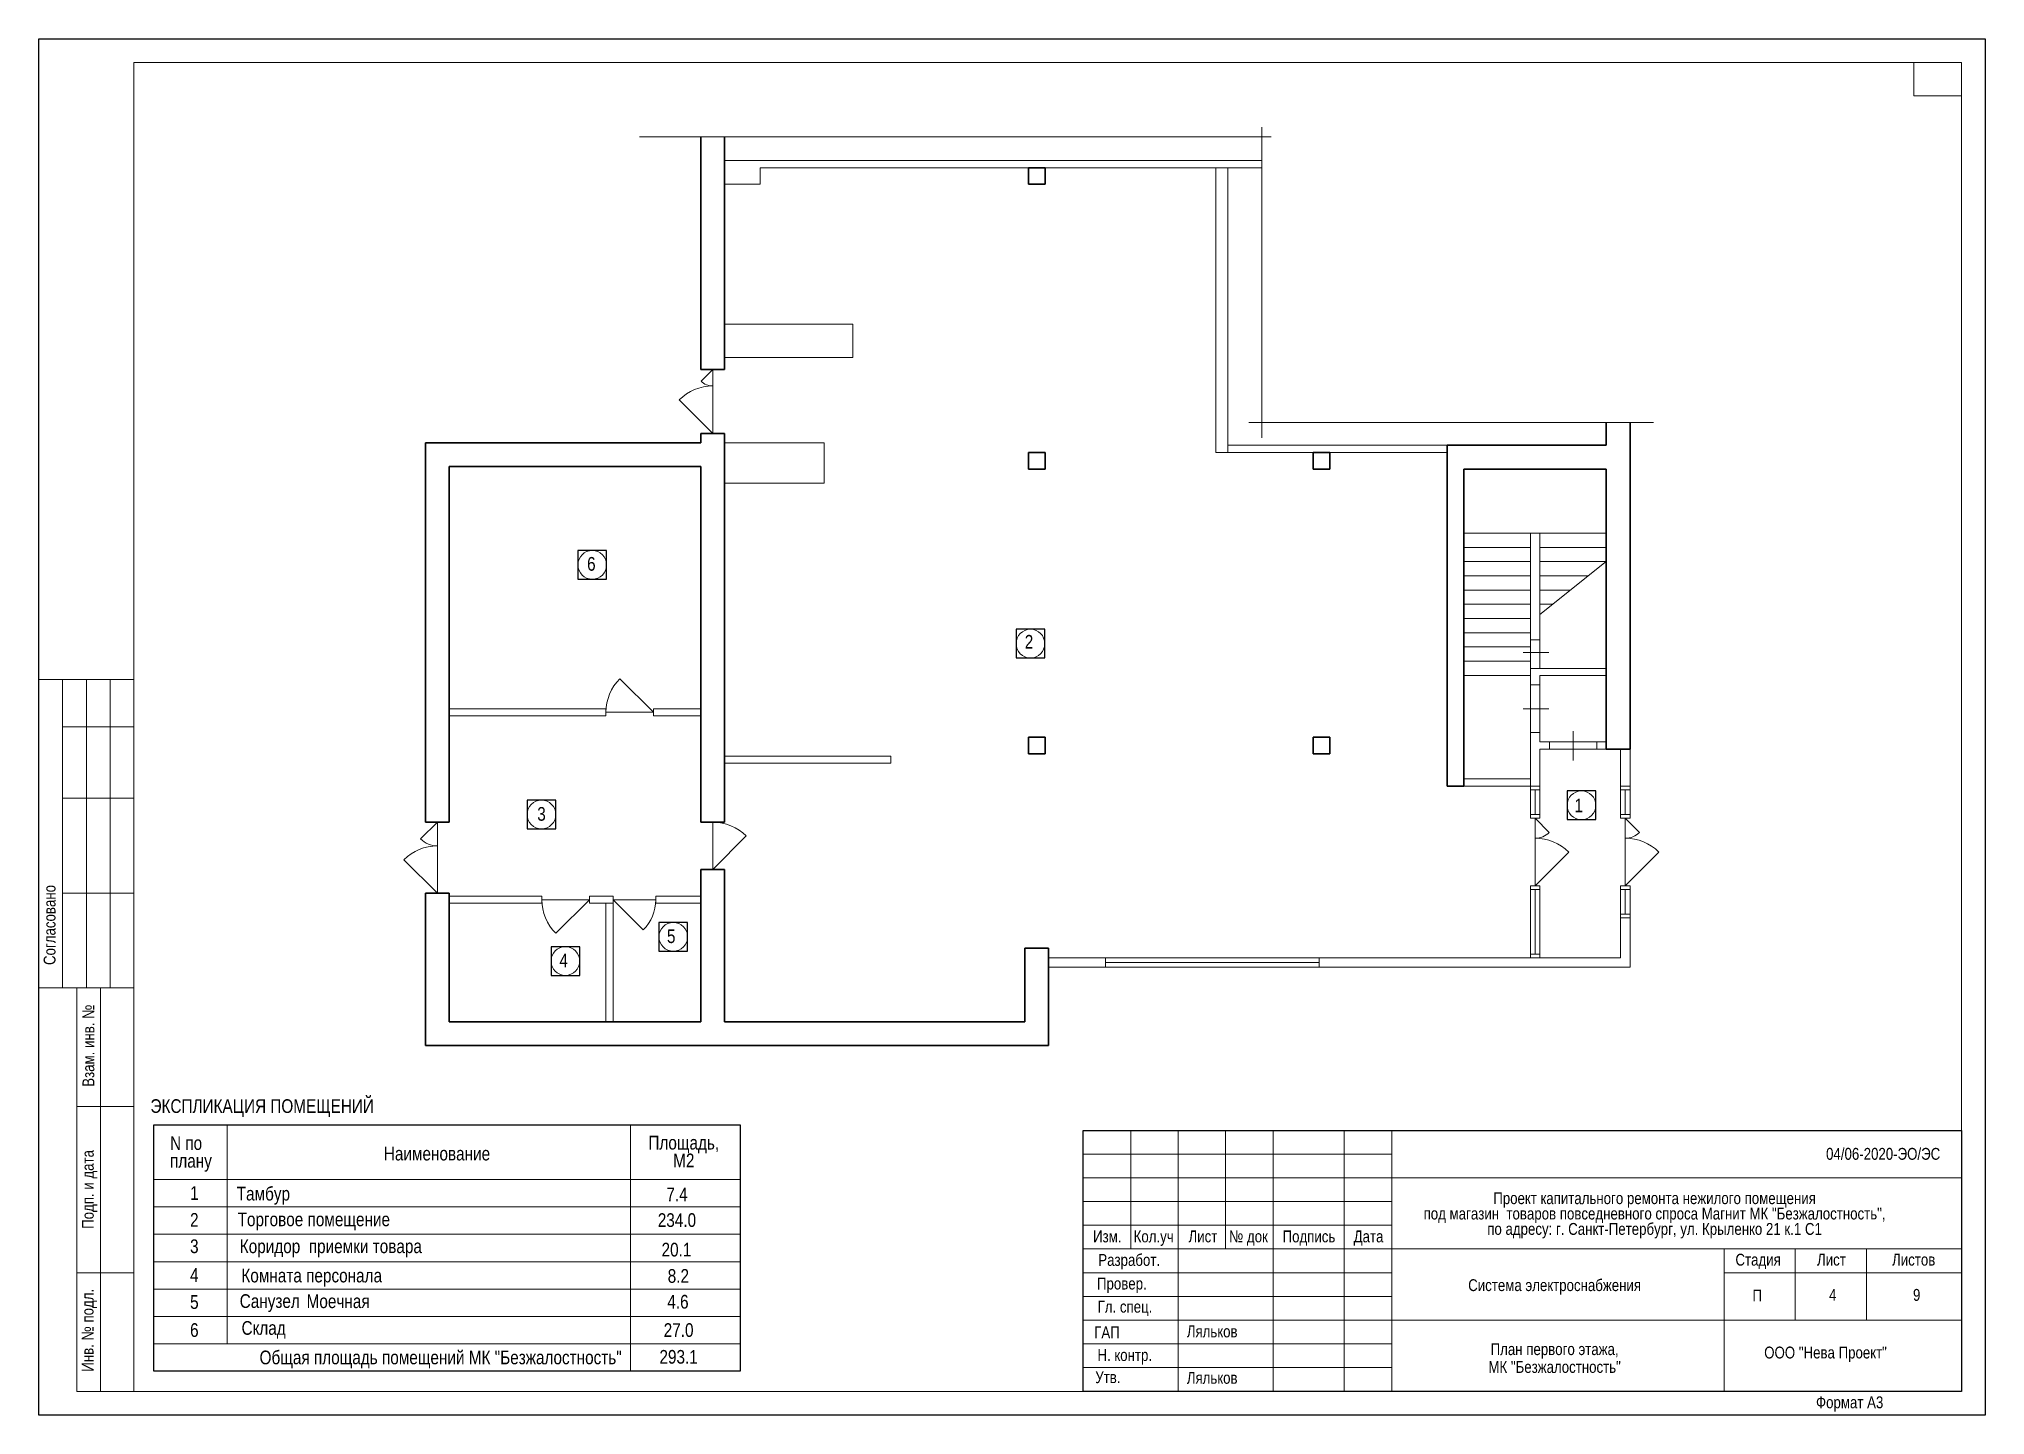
# Model space of a CAD drawing. Header units: metres. Extents: x -1525 to -1043, y -1331 to -1144.
# Drawn here: x -1083.53 to -1042.53, y -1230.23 to -1201.23 of the extents above; entities that cross this region are included whole.
import ezdxf
from ezdxf.enums import TextEntityAlignment as Align

# ---------------------------------------------------------------- set-up
doc = ezdxf.new("R2010")
doc.units = ezdxf.units.M
doc.header["$MEASUREMENT"] = 0
for name, color, linetype in [('YOLO_FRAME', 1, 'Continuous'), ('YOLO_STAMP', 1, 'Continuous'), ('YOLO_TABLE', 1, 'Continuous')]:
    doc.layers.add(name, color=color, linetype=linetype)
doc.styles.add('Style-Arial', font='arial.ttf')

msp = doc.modelspace()

# ---------------------------------------------------------------- texts
at = {"color": 7, "linetype": 'Continuous', "lineweight": 0, "style": 'Style-Arial', "width": 0.8}
for s, height, p in [('6', 0.28875, (-1071.88965074, -1212.1511035)), ('2', 0.28875, (-1062.66955207, -1213.79311285)), ('1', 0.28875, (-1051.08539919, -1217.24139284)), ('3', 0.28875, (-1072.93996301, -1217.42074584)), ('5', 0.28875, (-1070.2071144, -1219.99743005)), ('4', 0.28875, (-1072.4732224, -1220.5071723)), ('1', 0.28875, (-1080.25377115, -1225.41101777)), ('2', 0.28875, (-1080.25377115, -1225.97582396)), ('3', 0.28875, (-1080.25377115, -1226.53152927)), ('20.1', 0.28875, (-1070.09603724, -1226.60236563)), ('4', 0.28875, (-1080.25429935, -1227.13662156)), ('5', 0.28875, (-1080.25289081, -1227.70612018)), ('4.6', 0.28875, (-1070.06558177, -1227.69995539)), ('П', 0.25, (-1047.32827597, -1227.58940638)), ('4', 0.25, (-1045.73626745, -1227.5755147)), ('9', 0.25, (-1043.96834967, -1227.5755147)), ('6', 0.28875, (-1080.25377115, -1228.29720105)), ('27.0', 0.28875, (-1070.05115279, -1228.29730399)), ('293.1', 0.28875, (-1070.05115279, -1228.86111726))]:
    msp.add_text(s, height=height, dxfattribs=at).set_placement(p, align=Align.TOP_CENTER)
for s, p in [('Согласовано', (-1083.30320552, -1219.90586355)), ('Взам. инв. №', (-1082.48492139, -1222.44892522)), ('Подп. и дата', (-1082.49780782, -1225.47871891)), ('Инв. № подл.', (-1082.50227244, -1228.44663671))]:
    msp.add_text(s, height=0.25, rotation=90, dxfattribs=at).set_placement(p, align=Align.MIDDLE_CENTER)
at = {"color": 7, "lineweight": 13, "style": 'Style-Arial', "width": 0.8}
msp.add_text('ЭКСПЛИКАЦИЯ ПОМЕЩЕНИЙ ', height=0.28875, dxfattribs=at).set_placement((-1078.77900653, -1223.72144907), align=Align.MIDDLE_CENTER)
at = {"color": 7, "linetype": 'Continuous', "lineweight": 13, "style": 'Style-Arial', "width": 0.8}
msp.add_text('04/06-2020-ЭО/ЭС', height=0.25, dxfattribs=at).set_placement((-1044.67472599, -1224.60319169), align=Align.TOP_CENTER)
at = {"color": 7, "linetype": 'Continuous', "lineweight": 0, "style": 'Style-Arial', "width": 0.8}
for s, p in [('Тамбур', (-1079.36144685, -1225.42234681)), ('Торговое помещение ', (-1079.34187618, -1225.96446125)), ('Санузел', (-1079.2977088, -1227.68630512))]:
    msp.add_text(s, height=0.28875, dxfattribs=at).set_placement(p, align=Align.TOP_LEFT)
at = {"color": 7, "linetype": 'Continuous', "lineweight": 13, "style": 'Style-Arial', "width": 0.8}
for s, height, p in [('7.4', 0.28875, (-1070.30876282, -1225.43755365)), ('234.0', 0.28875, (-1070.4902628, -1225.97938525)), ('8.2', 0.28875, (-1070.2806263, -1227.15646543)), ('Общая площадь помещений МК "Безжалостность"', 0.28875, (-1078.87879102, -1228.8740562)), ('ООО "Нева Проект"', 0.25, (-1047.18089529, -1228.78992069))]:
    msp.add_text(s, height=height, dxfattribs=at).set_placement(p, align=Align.TOP_LEFT)
at = {"color": 7, "linetype": 'Continuous', "lineweight": 0, "style": 'Style-Arial', "width": 0.8}
for s, p in [('Изм.', (-1061.02055248, -1226.46827541)), ('Кол.уч', (-1060.04323235, -1226.46827541)), ('Лист', (-1059.00483467, -1226.46827541)), ('№ док', (-1058.04593337, -1226.46827541)), ('Подпись', (-1056.77193405, -1226.46827541)), ('Дата', (-1055.51645693, -1226.46827541)), ('Разработ.', (-1060.5586543, -1226.96423772)), ('Стадия', (-1047.30915557, -1226.95827541)), ('Лист', (-1045.76483467, -1226.95827541)), ('Листов', (-1044.03134362, -1226.95827541)), ('Провер.', (-1060.71329146, -1227.46196879)), ('Гл. спец.', (-1060.64701839, -1227.94919859)), ('ГАП', (-1061.02640682, -1228.49070207)), ('Н. контр.', (-1060.65211929, -1228.96827541)), ('Утв.', (-1061.00806707, -1229.43508531)), ('Формат А3', (-1045.38023923, -1229.96405627))]:
    msp.add_text(s, height=0.25, dxfattribs=at).set_placement(p, align=Align.MIDDLE_CENTER)
at = {"color": 7, "lineweight": 13, "style": 'Style-Arial', "width": 0.8}
for p in [(-1059.34542007, -1228.34512233), (-1059.34542007, -1229.32437883)]:
    msp.add_text('Ляльков', height=0.25, dxfattribs=at).set_placement(p, align=Align.TOP_LEFT)
at = {"color": 7, "linetype": 'Continuous', "lineweight": 13, "style": 'Style-Arial'}
for s, insert, char_height, attachment_point, line_spacing_factor in [('\\H1x;\\W0.8;N по \\Pплану', (-1080.76594682, -1224.73147326), 0.28875, 4, 0.776524), ('\\H1x;\\W0.8;Наименование', (-1076.26173333, -1224.72473219), 0.28875, 4, 0.6), ('\\H1x;\\W0.8;Проект капитального ремонта нежилого помещения \\Pпод магазин  товаров повседневного спроса Магнит МК "Безжалостность",\\Pпо адресу: г. Санкт-Петербург, ул. Крыленко 21 к.1 С1', (-1049.4904734, -1225.53806951), 0.25, 2, 0.776524)]:
    msp.add_mtext(s, dxfattribs=dict(at, insert=insert, char_height=char_height, attachment_point=attachment_point, line_spacing_factor=line_spacing_factor))
at = {"color": 7, "linetype": 'Continuous', "lineweight": 0, "style": 'Style-Arial'}
for s, insert, char_height, attachment_point, line_spacing_factor in [('\\H1x;\\W0.8;Площадь,\\PМ2', (-1069.94220888, -1224.34850858), 0.28875, 2, 0.776524), ('\\H1x;\\W0.8;Коридор  приемки товара', (-1077.37726674, -1226.53148994), 0.28875, 2, 0.6), ('\\H1x;\\W0.8;Комната персонала ', (-1079.26186995, -1227.14800594), 0.28875, 1, 0.6), ('{\\W0.8;Система электроснабжения}', (-1051.59608311, -1227.53319677), 0.25, 5, 0.9), ('\\H1.000000x;\\W0.800000;Моечная ', (-1077.8885762, -1227.68970247), 0.28875, 1, 0.60241), ('\\H1.000000x;\\W0.800000;Склад ', (-1079.25886235, -1228.25285395), 0.28875, 1, 0.60241), ('\\H1x;\\W0.8;План первого этажа,\\PМК "Безжалостность"', (-1051.59608311, -1229.03319677), 0.25, 5, 0.9)]:
    msp.add_mtext(s, dxfattribs=dict(at, insert=insert, char_height=char_height, attachment_point=attachment_point, line_spacing_factor=line_spacing_factor))

# ---------------------------------------------------------------- linework, layer by layer
at = {"color": 7, "linetype": 'Continuous', "lineweight": 0}
for p, q in [((-1083.52760032, -1201.23328541), (-1042.52760032, -1201.23328541)), ((-1083.52760032, -1230.23328541), (-1083.52760032, -1201.23328541)), ((-1042.52760032, -1201.23328541), (-1042.52760032, -1230.23328541)), ((-1057.56716321, -1203.29681166), (-1070.87546285, -1203.29681166)), ((-1057.76635782, -1203.09571303), (-1057.76635782, -1209.63912888)), ((-1069.33186958, -1208.19722495), (-1069.57935696, -1208.44471233)), ((-1069.33186958, -1208.19722495), (-1069.33186958, -1209.54722495)), ((-1070.03897636, -1208.84011817), (-1069.33186958, -1209.54722495)), ((-1049.51544594, -1209.31436809), (-1058.03854698, -1209.31436809)), ((-1053.50686958, -1211.64722495), (-1050.50686958, -1211.64722495)), ((-1053.50686958, -1211.94722495), (-1052.10686958, -1211.94722495)), ((-1051.90686958, -1211.94722495), (-1050.50686958, -1211.94722495)), ((-1053.50686958, -1212.24722495), (-1052.10686958, -1212.24722495)), ((-1050.50686958, -1212.24722495), (-1051.90686958, -1213.36499588)), ((-1051.90686958, -1212.24722495), (-1050.50686958, -1212.24722495)), ((-1053.50686958, -1212.54722495), (-1052.10686958, -1212.54722495)), ((-1051.90686958, -1212.54722495), (-1050.88261741, -1212.54722495)), ((-1053.50686958, -1212.84722495), (-1052.10686958, -1212.84722495)), ((-1053.50686958, -1213.14722495), (-1052.10686958, -1213.14722495)), ((-1051.90686958, -1212.84722495), (-1051.25836524, -1212.84722495)), ((-1051.90686958, -1213.14722495), (-1051.63411308, -1213.14722495)), ((-1053.50686958, -1213.44722495), (-1052.10686958, -1213.44722495)), ((-1053.50686958, -1213.74722495), (-1052.10686958, -1213.74722495)), ((-1052.10686958, -1213.89722495), (-1052.10686958, -1214.49722495)), ((-1051.90686958, -1213.89722495), (-1051.90686958, -1214.49722495)), ((-1053.50686958, -1214.04722495), (-1052.10686958, -1214.04722495)), ((-1053.50686958, -1214.34722495), (-1052.10686958, -1214.34722495)), ((-1052.25935163, -1214.16394326), (-1051.71560167, -1214.16394326)), ((-1070.58186958, -1215.42222495), (-1071.28897636, -1214.71511817)), ((-1053.50686958, -1214.64722495), (-1052.10686958, -1214.64722495)), ((-1052.10686958, -1215.84722495), (-1052.10686958, -1214.84722495)), ((-1051.90686958, -1214.84722495), (-1051.90686958, -1215.84722495)), ((-1071.58186958, -1215.42222495), (-1070.58186958, -1215.42222495)), ((-1052.25935163, -1215.34722495), (-1051.71560167, -1215.34722495)), ((-1051.70686958, -1216.04722495), (-1050.70686958, -1216.04722495)), ((-1051.20686958, -1215.82353665), (-1051.20686958, -1216.43849287)), ((-1051.70686958, -1216.19722495), (-1050.70686958, -1216.19722495)), ((-1052.10686958, -1217.05722495), (-1052.10686958, -1217.57722495)), ((-1052.00686958, -1217.05722495), (-1052.00686958, -1217.57722495)), ((-1051.90686958, -1217.05722495), (-1051.90686958, -1217.57722495)), ((-1050.20686958, -1217.05722495), (-1050.20686958, -1217.57722495)), ((-1050.10686958, -1217.05722495), (-1050.10686958, -1217.57722495)), ((-1050.00686958, -1217.05722495), (-1050.00686958, -1217.57722495)), ((-1052.00686958, -1217.65722495), (-1052.00686958, -1219.07722495)), ((-1052.00686958, -1217.65722495), (-1051.70988474, -1217.9542098)), ((-1050.10686958, -1217.65722495), (-1050.10686958, -1219.07722495)), ((-1050.10686958, -1217.65722495), (-1049.80988474, -1217.9542098)), ((-1075.13186958, -1217.73722495), (-1075.48542297, -1218.09077834)), ((-1075.13186958, -1217.73722495), (-1075.13186958, -1219.23722495)), ((-1069.33186958, -1217.73722495), (-1069.33186958, -1218.73722495)), ((-1069.33186958, -1218.73722495), (-1068.6247628, -1218.03011817)), ((-1051.2997628, -1218.37011817), (-1052.00686958, -1219.07722495)), ((-1049.3997628, -1218.37011817), (-1050.10686958, -1219.07722495)), ((-1075.83897636, -1218.53011817), (-1075.13186958, -1219.23722495)), ((-1052.10686958, -1219.15722495), (-1052.10686958, -1220.59722495)), ((-1052.00686958, -1219.15722495), (-1052.00686958, -1220.51722495)), ((-1051.90686958, -1219.15722495), (-1051.90686958, -1220.59722495)), ((-1050.20686958, -1219.15722495), (-1050.20686958, -1219.67722495)), ((-1050.10686958, -1219.67722495), (-1050.10686958, -1219.15722495)), ((-1050.00686958, -1219.67722495), (-1050.00686958, -1219.15722495)), ((-1071.93186958, -1219.37222495), (-1072.93186958, -1219.37222495)), ((-1071.93186958, -1219.37222495), (-1072.63897636, -1220.07933174)), ((-1070.53186958, -1219.37222495), (-1071.43186958, -1219.37222495)), ((-1071.43186958, -1219.37222495), (-1070.79547348, -1220.00862106)), ((-1056.55686958, -1220.59722495), (-1061.05686958, -1220.59722495)), ((-1061.05686958, -1220.69722495), (-1056.55686958, -1220.69722495)), ((-1056.55686958, -1220.79722495), (-1061.05686958, -1220.79722495)), ((-1061.52760032, -1224.73328541), (-1055.02760032, -1224.73328541)), ((-1061.52760032, -1225.23328541), (-1055.02760032, -1225.23328541)), ((-1081.1054656, -1225.84615069), (-1068.75164774, -1225.84615069)), ((-1061.52760032, -1225.73328541), (-1055.02760032, -1225.73328541)), ((-1081.1054656, -1226.42365069), (-1068.75164774, -1226.42365069)), ((-1081.1054656, -1227.00115069), (-1068.75164774, -1227.00115069)), ((-1061.52760032, -1227.23328541), (-1055.02760032, -1227.23328541)), ((-1081.1054656, -1227.57865069), (-1068.75164774, -1227.57865069)), ((-1061.52760032, -1227.73328541), (-1055.02760032, -1227.73328541)), ((-1081.1054656, -1228.15615069), (-1068.75164774, -1228.15615069)), ((-1061.52760032, -1228.23328541), (-1055.02760032, -1228.23328541)), ((-1081.1054656, -1228.73365069), (-1068.75164774, -1228.73365069)), ((-1061.52760032, -1228.73328541), (-1055.02760032, -1228.73328541)), ((-1061.52760032, -1229.23328541), (-1055.02760032, -1229.23328541)), ((-1042.52760032, -1230.23328541), (-1083.52760032, -1230.23328541))]:
    msp.add_line(p, q, dxfattribs=at)
at = {"color": 7, "linetype": 'Continuous', "lineweight": 13}
for p, q in [((-1081.52760032, -1201.73328541), (-1043.02760032, -1201.73328541)), ((-1081.52760032, -1201.73328541), (-1081.52760032, -1229.73328541)), ((-1044.02760032, -1201.73328541), (-1044.02760032, -1202.43328541)), ((-1043.02760032, -1201.73328541), (-1043.02760032, -1229.73328541)), ((-1044.02760032, -1202.43328541), (-1043.02760032, -1202.43328541)), ((-1069.08186958, -1203.79722495), (-1057.76635782, -1203.79722495)), ((-1068.33186958, -1203.94722495), (-1057.76635782, -1203.94722495)), ((-1068.33186958, -1203.94722495), (-1068.33186958, -1204.29722495)), ((-1058.73186958, -1203.94722495), (-1058.73186958, -1209.94722495)), ((-1058.48186958, -1203.94722495), (-1058.48186958, -1209.94722495)), ((-1068.33186958, -1204.29722495), (-1069.08186958, -1204.29722495)), ((-1066.38186958, -1207.24722495), (-1069.08186958, -1207.24722495)), ((-1066.38186958, -1207.24722495), (-1066.38186958, -1207.94722495)), ((-1066.38186958, -1207.94722495), (-1069.08186958, -1207.94722495)), ((-1066.98186958, -1209.74722495), (-1069.08186958, -1209.74722495)), ((-1066.98186958, -1209.74722495), (-1066.98186958, -1210.59722495)), ((-1053.85686958, -1209.79722495), (-1058.48186958, -1209.79722495)), ((-1053.85686958, -1209.94722495), (-1058.73186958, -1209.94722495)), ((-1066.98186958, -1210.59722495), (-1069.08186958, -1210.59722495)), ((-1052.10686958, -1213.89722495), (-1052.10686958, -1211.64722495)), ((-1051.90686958, -1213.89722495), (-1051.90686958, -1211.64722495)), ((-1052.10686958, -1213.89722495), (-1051.90686958, -1213.89722495)), ((-1083.52760032, -1214.73328541), (-1081.52760032, -1214.73328541)), ((-1083.52760032, -1214.73328541), (-1083.52760032, -1221.23328541)), ((-1083.02760032, -1214.73328541), (-1083.02760032, -1221.23328541)), ((-1082.52760032, -1214.73328541), (-1082.52760032, -1221.23328541)), ((-1082.02760032, -1214.73328541), (-1082.02760032, -1221.23328541)), ((-1052.10686958, -1214.84722495), (-1052.10686958, -1214.49722495)), ((-1052.10686958, -1214.49722495), (-1050.50686958, -1214.49722495)), ((-1051.90686958, -1214.84722495), (-1051.90686958, -1214.64722495)), ((-1051.90686958, -1214.64722495), (-1050.50686958, -1214.64722495)), ((-1052.10686958, -1214.84722495), (-1051.90686958, -1214.84722495)), ((-1074.88186958, -1215.34722495), (-1071.58186958, -1215.34722495)), ((-1074.88186958, -1215.49722495), (-1071.58186958, -1215.49722495)), ((-1071.58186958, -1215.34722495), (-1071.58186958, -1215.49722495)), ((-1070.58186958, -1215.34722495), (-1070.58186958, -1215.49722495)), ((-1070.58186958, -1215.34722495), (-1069.58186958, -1215.34722495)), ((-1070.58186958, -1215.49722495), (-1069.58186958, -1215.49722495)), ((-1083.02760032, -1215.73328541), (-1081.52760032, -1215.73328541)), ((-1052.10686958, -1215.84722495), (-1051.90686958, -1215.84722495)), ((-1051.90686958, -1216.04722495), (-1051.90686958, -1215.84722495)), ((-1051.90686958, -1216.04722495), (-1051.70686958, -1216.04722495)), ((-1051.70686958, -1216.19722495), (-1051.70686958, -1216.04722495)), ((-1050.70686958, -1216.19722495), (-1050.70686958, -1216.04722495)), ((-1050.70686958, -1216.04722495), (-1050.50686958, -1216.04722495)), ((-1065.58186958, -1216.34722495), (-1069.08186958, -1216.34722495)), ((-1065.58186958, -1216.34722495), (-1065.58186958, -1216.49722495)), ((-1051.90686958, -1216.19722495), (-1051.70686958, -1216.19722495)), ((-1050.70686958, -1216.19722495), (-1050.50686958, -1216.19722495)), ((-1065.58186958, -1216.49722495), (-1069.08186958, -1216.49722495)), ((-1053.50686958, -1216.82722495), (-1052.10686958, -1216.82722495)), ((-1083.02760032, -1217.23328541), (-1081.52760032, -1217.23328541)), ((-1053.50686958, -1216.97722495), (-1051.90686958, -1216.97722495)), ((-1083.02760032, -1219.23328541), (-1081.52760032, -1219.23328541)), ((-1074.88186958, -1219.29722495), (-1072.93186958, -1219.29722495)), ((-1072.93186958, -1219.29722495), (-1072.93186958, -1219.44722495)), ((-1071.93186958, -1219.29722495), (-1071.93186958, -1219.44722495)), ((-1071.93186958, -1219.29722495), (-1071.43186958, -1219.29722495)), ((-1071.43186958, -1219.29722495), (-1071.43186958, -1221.94722495)), ((-1070.53186958, -1219.29722495), (-1070.53186958, -1219.44722495)), ((-1070.53186958, -1219.29722495), (-1069.58186958, -1219.29722495)), ((-1074.88186958, -1219.44722495), (-1072.93186958, -1219.44722495)), ((-1071.93186958, -1219.44722495), (-1071.43186958, -1219.44722495)), ((-1071.58186958, -1219.44722495), (-1071.58186958, -1221.94722495)), ((-1070.53186958, -1219.44722495), (-1069.58186958, -1219.44722495)), ((-1050.20686958, -1219.67722495), (-1050.20686958, -1220.59722495)), ((-1050.00686958, -1219.67722495), (-1050.00686958, -1220.79722495)), ((-1062.25686958, -1220.59722495), (-1061.05686958, -1220.59722495)), ((-1062.25686958, -1220.79722495), (-1061.05686958, -1220.79722495)), ((-1061.05686958, -1220.59722495), (-1061.05686958, -1220.79722495)), ((-1056.55686958, -1220.59722495), (-1056.55686958, -1220.79722495)), ((-1056.55686958, -1220.59722495), (-1050.20686958, -1220.59722495)), ((-1056.55686958, -1220.79722495), (-1050.00686958, -1220.79722495)), ((-1083.52760032, -1221.23328541), (-1081.52760032, -1221.23328541)), ((-1082.22760032, -1229.73328541), (-1082.22760032, -1221.23328541)), ((-1082.72760032, -1223.73328541), (-1081.52760032, -1223.73328541)), ((-1081.1054656, -1224.11365069), (-1068.75164774, -1224.11365069)), ((-1081.1054656, -1224.11365069), (-1081.1054656, -1229.31115069)), ((-1079.55876598, -1224.11365069), (-1079.55876598, -1228.73365069)), ((-1071.06164774, -1224.11365069), (-1071.06164774, -1229.31115069)), ((-1068.75164774, -1224.11365069), (-1068.75164774, -1229.31115069)), ((-1061.52760032, -1224.23328541), (-1043.02760032, -1224.23328541)), ((-1061.52760032, -1224.23328541), (-1061.52760032, -1229.73328541)), ((-1060.52760032, -1224.23328541), (-1060.52760032, -1226.73328541)), ((-1059.52760032, -1224.23328541), (-1059.52760032, -1229.73328541)), ((-1058.52760032, -1224.23328541), (-1058.52760032, -1226.73328541)), ((-1057.52760032, -1224.23328541), (-1057.52760032, -1229.73328541)), ((-1056.02760032, -1224.23328541), (-1056.02760032, -1229.73328541)), ((-1055.02760032, -1224.23328541), (-1055.02760032, -1229.73328541)), ((-1081.1054656, -1225.26865069), (-1068.75164774, -1225.26865069)), ((-1055.02760032, -1225.23328541), (-1043.02760032, -1225.23328541)), ((-1061.52760032, -1226.23328541), (-1055.02760032, -1226.23328541)), ((-1061.52760032, -1226.73328541), (-1043.02760032, -1226.73328541)), ((-1082.72760032, -1227.23328541), (-1081.52760032, -1227.23328541)), ((-1048.02760032, -1227.23328541), (-1043.02760032, -1227.23328541)), ((-1055.02760032, -1228.23328541), (-1043.02760032, -1228.23328541)), ((-1081.1054656, -1229.31115069), (-1068.75164774, -1229.31115069)), ((-1081.96653438, -1229.73328541), (-1043.02760032, -1229.73328541))]:
    msp.add_line(p, q, dxfattribs=at)
at = {"color": 7, "linetype": 'Continuous', "lineweight": 30}
for p, q in [((-1069.58186958, -1203.29681166), (-1069.58186958, -1208.19722495)), ((-1069.08186958, -1203.29681166), (-1069.08186958, -1208.19722495)), ((-1062.68186958, -1203.94722495), (-1062.33186958, -1203.94722495)), ((-1062.68186958, -1204.29722495), (-1062.68186958, -1203.94722495)), ((-1062.33186958, -1204.29722495), (-1062.33186958, -1203.94722495)), ((-1062.68186958, -1204.29722495), (-1062.33186958, -1204.29722495)), ((-1069.08186958, -1208.19722495), (-1069.58186958, -1208.19722495)), ((-1050.50686958, -1209.31436809), (-1050.50686958, -1209.79722495)), ((-1050.00686958, -1209.31436809), (-1050.00686958, -1216.19722495)), ((-1069.58186958, -1209.74722495), (-1075.38186958, -1209.74722495)), ((-1075.38186958, -1209.74722495), (-1075.38186958, -1217.73722495)), ((-1069.08186958, -1209.54722495), (-1069.58186958, -1209.54722495)), ((-1069.58186958, -1209.74722495), (-1069.58186958, -1209.54722495)), ((-1069.08186958, -1209.54722495), (-1069.08186958, -1217.73722495)), ((-1053.85686958, -1209.79722495), (-1053.85686958, -1216.97722495)), ((-1053.85686958, -1209.79722495), (-1050.50686958, -1209.79722495)), ((-1074.88186958, -1210.24722495), (-1074.88186958, -1217.73722495)), ((-1069.58186958, -1210.24722495), (-1074.88186958, -1210.24722495)), ((-1069.58186958, -1210.24722495), (-1069.58186958, -1217.73722495)), ((-1062.68186958, -1209.94722495), (-1062.33186958, -1209.94722495)), ((-1062.68186958, -1210.29722495), (-1062.68186958, -1209.94722495)), ((-1062.68186958, -1210.29722495), (-1062.33186958, -1210.29722495)), ((-1062.33186958, -1210.29722495), (-1062.33186958, -1209.94722495)), ((-1056.68186958, -1209.94722495), (-1056.33186958, -1209.94722495)), ((-1056.68186958, -1210.29722495), (-1056.68186958, -1209.94722495)), ((-1056.68186958, -1210.29722495), (-1056.33186958, -1210.29722495)), ((-1056.33186958, -1210.29722495), (-1056.33186958, -1209.94722495)), ((-1053.50686958, -1210.29722495), (-1053.50686958, -1216.97722495)), ((-1053.50686958, -1210.29722495), (-1050.50686958, -1210.29722495)), ((-1050.50686958, -1210.29722495), (-1050.50686958, -1216.19722495)), ((-1062.68186958, -1215.94722495), (-1062.33186958, -1215.94722495)), ((-1062.68186958, -1216.29722495), (-1062.68186958, -1215.94722495)), ((-1062.33186958, -1216.29722495), (-1062.33186958, -1215.94722495)), ((-1056.68186958, -1215.94722495), (-1056.33186958, -1215.94722495)), ((-1056.68186958, -1216.29722495), (-1056.68186958, -1215.94722495)), ((-1056.33186958, -1216.29722495), (-1056.33186958, -1215.94722495)), ((-1062.68186958, -1216.29722495), (-1062.33186958, -1216.29722495)), ((-1056.68186958, -1216.29722495), (-1056.33186958, -1216.29722495)), ((-1050.00686958, -1216.19722495), (-1050.50686958, -1216.19722495)), ((-1053.50686958, -1216.97722495), (-1053.85686958, -1216.97722495)), ((-1074.88186958, -1217.73722495), (-1075.38186958, -1217.73722495)), ((-1069.58186958, -1217.73722495), (-1069.08186958, -1217.73722495)), ((-1069.58186958, -1218.73722495), (-1069.08186958, -1218.73722495)), ((-1069.58186958, -1218.73722495), (-1069.58186958, -1221.94722495)), ((-1069.08186958, -1218.73722495), (-1069.08186958, -1221.94722495)), ((-1074.88186958, -1219.23722495), (-1075.38186958, -1219.23722495)), ((-1075.38186958, -1219.23722495), (-1075.38186958, -1222.44722495)), ((-1074.88186958, -1219.23722495), (-1074.88186958, -1221.94722495)), ((-1062.75686958, -1220.39722495), (-1062.75686958, -1221.94722495)), ((-1062.75686958, -1220.39722495), (-1062.25686958, -1220.39722495)), ((-1062.25686958, -1220.39722495), (-1062.25686958, -1222.44722495)), ((-1069.58186958, -1221.94722495), (-1074.88186958, -1221.94722495)), ((-1069.08186958, -1221.94722495), (-1062.75686958, -1221.94722495)), ((-1062.25686958, -1222.44722495), (-1075.38186958, -1222.44722495))]:
    msp.add_line(p, q, dxfattribs=at)
at = {"color": 7, "linetype": 'Continuous', "lineweight": 13, "flags": 128}
for points in [[(-1051.90686958, -1216.19722495), (-1051.90686958, -1217.05722495), (-1052.10686958, -1217.05722495), (-1052.10686958, -1215.84722495)], [(-1050.00686958, -1216.19722495), (-1050.00686958, -1217.05722495), (-1050.20686958, -1217.05722495), (-1050.20686958, -1216.19722495)], [(-1050.20686958, -1216.97722495), (-1050.00686958, -1216.97722495)], [(-1050.00686958, -1219.67722495), (-1050.20686958, -1219.67722495)], [(-1050.20686958, -1219.75722495), (-1050.00686958, -1219.75722495)], [(-1052.10686958, -1220.59722495), (-1052.10686958, -1220.51722495), (-1052.10686958, -1220.51722495), (-1051.90686958, -1220.51722495), (-1051.90686958, -1220.59722495)], [(-1081.52760032, -1229.73328541), (-1082.72760032, -1229.73328541), (-1082.72760032, -1221.23328541)], [(-1048.02760032, -1226.73328541), (-1048.02760032, -1229.73328541)], [(-1046.52760032, -1226.73328541), (-1046.52760032, -1228.23328541)], [(-1045.02760032, -1226.73328541), (-1045.02760032, -1228.23328541)]]:
    msp.add_lwpolyline(points, dxfattribs=at)
for points in [[(-1052.10686958, -1217.57722495), (-1051.90686958, -1217.57722495), (-1051.90686958, -1217.65722495), (-1052.10686958, -1217.65722495), (-1052.10686958, -1217.57722495)], [(-1050.20686958, -1217.57722495), (-1050.00686958, -1217.57722495), (-1050.00686958, -1217.65722495), (-1050.20686958, -1217.65722495), (-1050.20686958, -1217.57722495)], [(-1052.10686958, -1219.07722495), (-1051.90686958, -1219.07722495), (-1051.90686958, -1219.15722495), (-1052.10686958, -1219.15722495), (-1052.10686958, -1219.07722495)], [(-1050.20686958, -1219.07722495), (-1050.00686958, -1219.07722495), (-1050.00686958, -1219.15722495), (-1050.20686958, -1219.15722495), (-1050.20686958, -1219.07722495)]]:
    msp.add_lwpolyline(points, close=True, dxfattribs=at)
at = {"color": 7, "linetype": 'Continuous', "lineweight": 13}
for centre in [(-1071.87057908, -1212.31666673), (-1062.63897773, -1213.97670513), (-1072.94054492, -1217.57750922), (-1051.0306434, -1217.38342552), (-1070.16336236, -1220.15487065), (-1072.43723672, -1220.66520725)]:
    msp.add_circle(centre, 0.30215027, dxfattribs=at)
at = {"color": 7, "linetype": 'Continuous', "lineweight": 0}
for centre, radius, start, end in [((-1069.33186958, -1209.54722495), 1, 90, 135), ((-1069.33186958, -1208.19722495), 0.35, 225, 270), ((-1070.58186958, -1215.42222495), 1, 135, 180), ((-1075.13186958, -1217.73722495), 0.5, 225, 270), ((-1069.33186958, -1218.73722495), 1, 45, 90), ((-1052.00686958, -1217.65722495), 0.42, 270, 315), ((-1052.00686958, -1219.07722495), 1, 45, 90), ((-1050.10686958, -1217.65722495), 0.42, 270, 315), ((-1050.10686958, -1219.07722495), 1, 45, 90), ((-1075.13186958, -1219.23722495), 1, 90, 135), ((-1071.93186958, -1219.37222495), 1, 180, 225), ((-1071.43186958, -1219.37222495), 0.9, 315, 0)]:
    msp.add_arc(centre, radius, start, end, dxfattribs=at)
at = {"layer": 'YOLO_FRAME'}
msp.add_lwpolyline([(-1083.52760032, -1201.23328541), (-1042.52760032, -1201.23328541), (-1042.52760032, -1230.23328541), (-1083.52760032, -1230.23328541)], close=True, dxfattribs=at)
at = {"layer": 'YOLO_STAMP'}
msp.add_lwpolyline([(-1061.52760032, -1224.23328541), (-1043.02760032, -1224.23328541), (-1043.02760032, -1229.73328541), (-1061.52760032, -1229.73328541)], close=True, dxfattribs=at)
at = {"layer": 'YOLO_TABLE'}
for points in [[(-1072.17272935, -1212.618817), (-1071.56842881, -1212.618817), (-1071.56842881, -1212.01451647), (-1072.17272935, -1212.01451647)], [(-1062.941128, -1214.2788554), (-1062.33682746, -1214.2788554), (-1062.33682746, -1213.67455486), (-1062.941128, -1213.67455486)], [(-1073.24269519, -1217.87965949), (-1072.63839465, -1217.87965949), (-1072.63839465, -1217.27535895), (-1073.24269519, -1217.27535895)], [(-1051.33279367, -1217.68557579), (-1050.72849313, -1217.68557579), (-1050.72849313, -1217.08127525), (-1051.33279367, -1217.08127525)], [(-1070.46551263, -1220.45702092), (-1069.86121209, -1220.45702092), (-1069.86121209, -1219.85272038), (-1070.46551263, -1219.85272038)], [(-1072.73938699, -1220.96735751), (-1072.13508645, -1220.96735751), (-1072.13508645, -1220.36305698), (-1072.73938699, -1220.36305698)], [(-1081.1054656, -1224.11365069), (-1068.75164774, -1224.11365069), (-1068.75164774, -1229.31115069), (-1081.1054656, -1229.31115069)]]:
    msp.add_lwpolyline(points, close=True, dxfattribs=at)

msp.set_redraw_order([(e.dxf.handle, doc.entitydb.next_handle()) for e in msp.query("TEXT MTEXT ATTDEF DIMENSION ARC_DIMENSION")])  # texts and dimensions are drawn at this point

doc.saveas('drawing.dxf')
